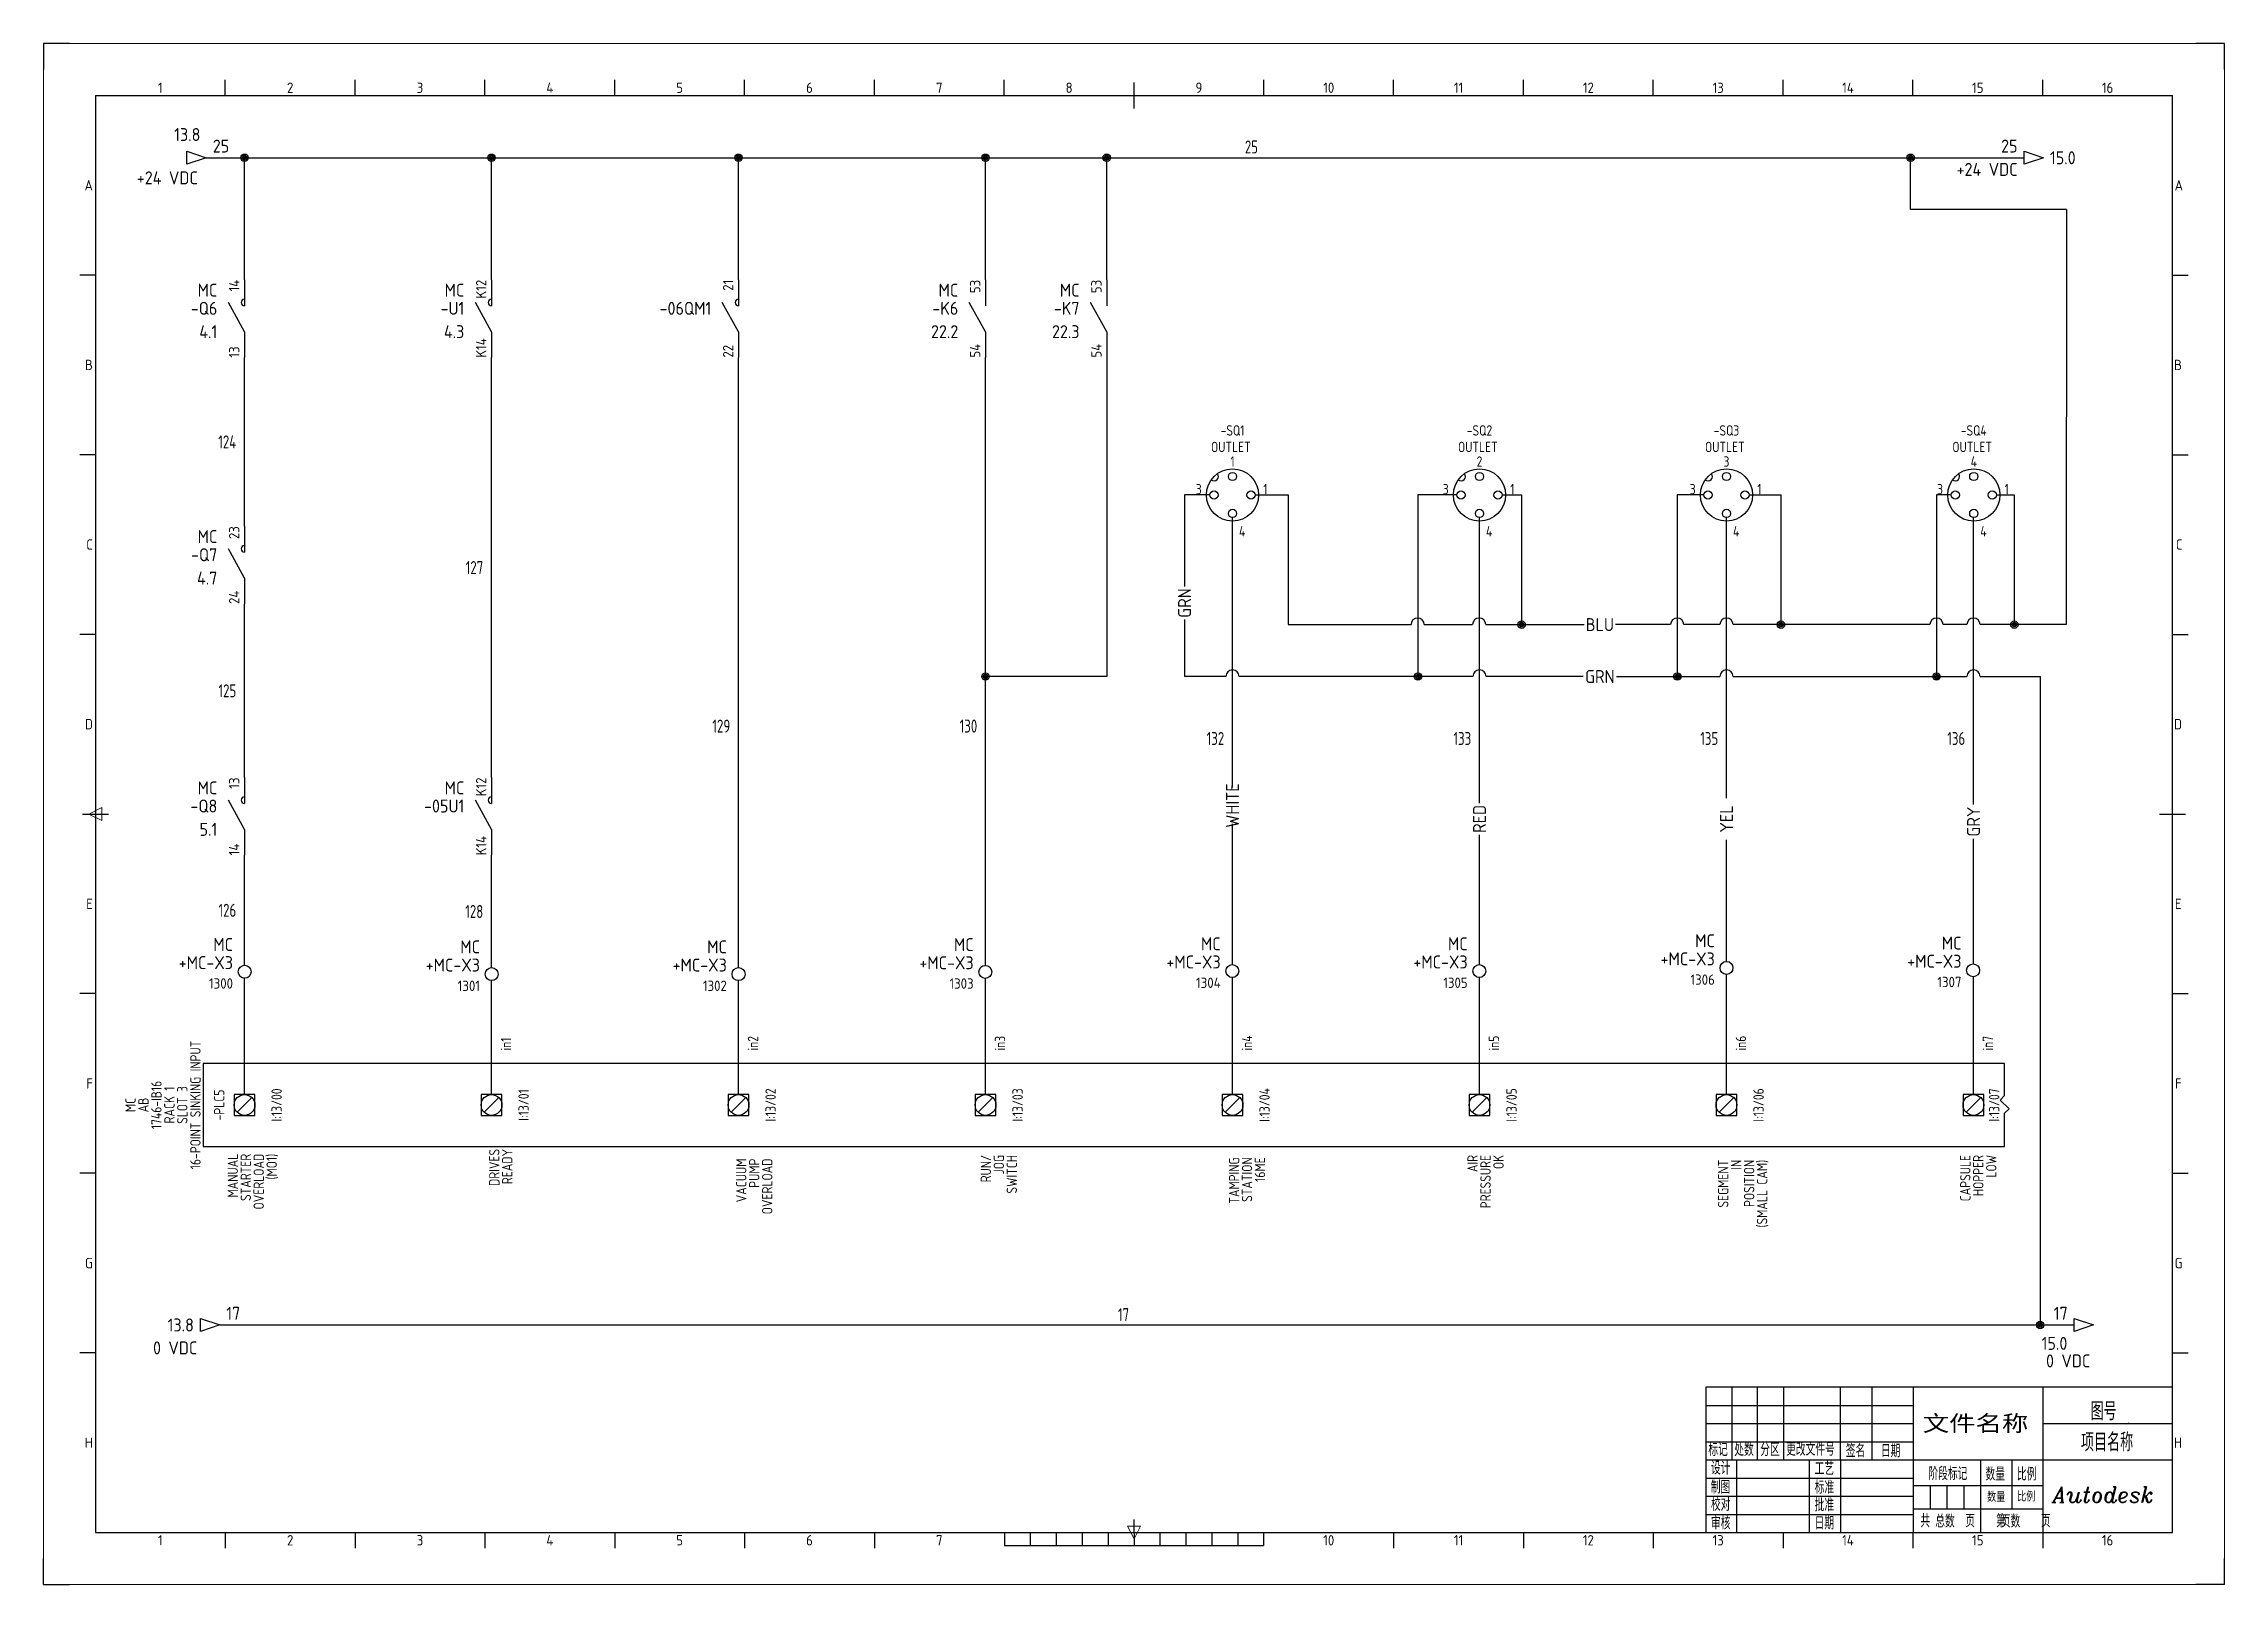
# Model space of a CAD drawing. Header units: millimetres. Extents: x 0 to 841, y 0 to 594.
import ezdxf
from ezdxf.enums import TextEntityAlignment as Align

# ---------------------------------------------------------------- set-up
doc = ezdxf.new("R2010")
doc.units = ezdxf.units.MM
doc.header["$LTSCALE"] = 12
for name, color, linetype in [('AE_BOR', 1, 'Continuous'), ('BLU_1.0mm^2', 5, 'Continuous'), ('BLU_1.5mm^2', 5, 'Continuous'), ('DESC', 150, 'Continuous'), ('GRN_1.0mm^2', 3, 'Continuous'), ('GRN_2.5mm^2', 3, 'Continuous'), ('GRY_0.5mm^2', 9, 'Continuous'), ('LOC', 8, 'Continuous'), ('MISC', 7, 'Continuous'), ('RED_0.5mm^2', 1, 'Continuous'), ('SYMS', 7, 'Continuous'), ('TAGS', 150, 'Continuous'), ('TERMS', 123, 'Continuous'), ('WHT_0.5mm^2', 7, 'Continuous'), ('WIRENO', 72, 'Continuous'), ('WIREREF', 52, 'Continuous'), ('WIREREF_DEST', 52, 'Continuous'), ('XREF', 7, 'Continuous'), ('XREFCHILD', 134, 'Continuous'), ('YEL_0.5mm^2', 2, 'Continuous'), ('图框_外框线', 7, 'Continuous'), ('图框_标题栏属性', 1, 'Continuous'), ('图框_标题栏文字', 6, 'Continuous')]:
    doc.layers.add(name, color=color, linetype=linetype)
doc.styles.get("Standard").update_dxf_attribs({"font": 'txt.shx', "bigfont": 'gbcbig.shx'})
doc.styles.add('WD', font='romans.shx', dxfattribs={"bigfont": 'gbcbig.shx'})
doc.styles.add('WD_IEC', font='isocp2.shx', dxfattribs={"width": 0.9, "height": 4, "bigfont": 'gbcbig.shx'})
doc.styles.add('工程字', font='gbenor.shx', dxfattribs={"bigfont": 'gbcbig.shx'})

# ---------------------------------------------------------------- blocks, each defined once
blk = doc.blocks.new('gb_a1')
for p, q in [((20, 574), (20, 20)), ((20, 574), (821, 574)), ((821, 20), (821, 574)), ((20, 20), (821, 20))]:
    blk.add_line(p, q)
at = {"layer": 'AE_BOR', "lineweight": 30}
for p, q in [((10, 594), (0, 594)), ((0, 594), (0, 584)), ((841, 594), (830, 594)), ((841, 584), (841, 594)), ((0, 0), (0, 10)), ((841, 0), (841, 10)), ((0, 0), (10, 0)), ((841, 0), (830, 0))]:
    blk.add_line(p, q, dxfattribs=at)
at = {"layer": 'AE_BOR', "color": 1, "lineweight": 15}
for p, q in [((0, 594), (841, 594)), ((0, 0), (0, 594)), ((841, 594), (841, 0)), ((17.5, 297), (22.5, 299.5)), ((22.5, 294.5), (17.5, 297)), ((22.5, 299.5), (22.5, 294.5)), ((420.5, 17.5), (418, 22.5)), ((418, 22.5), (423, 22.5)), ((423, 22.5), (420.5, 17.5)), ((841, 0), (0, 0))]:
    blk.add_line(p, q, dxfattribs=at)
at = {"layer": 'AE_BOR'}
for p, q in [((70.0625, 574), (70.0625, 580)), ((120.125, 574), (120.125, 580)), ((170.1875, 574), (170.1875, 580)), ((220.25, 574), (220.25, 580)), ((270.3125, 574), (270.3125, 580)), ((320.375, 574), (320.375, 580)), ((370.4375, 574), (370.4375, 580)), ((470.5625, 574), (470.5625, 580)), ((520.625, 574), (520.625, 580)), ((570.6875, 574), (570.6875, 580)), ((620.75, 574), (620.75, 580)), ((670.8125, 574), (670.8125, 580)), ((720.875, 574), (720.875, 580)), ((770.9375, 574), (770.9375, 580)), ((20, 504.75), (14, 504.75)), ((821, 504.75), (827, 504.75)), ((20, 435.5), (14, 435.5)), ((821, 435.5), (827, 435.5)), ((20, 366.25), (14, 366.25)), ((821, 366.25), (827, 366.25)), ((20, 227.75), (14, 227.75)), ((821, 227.75), (827, 227.75)), ((20, 158.5), (14, 158.5)), ((821, 158.5), (827, 158.5)), ((20, 89.25), (14, 89.25)), ((821, 89.25), (827, 89.25)), ((70.0625, 20), (70.0625, 14)), ((120.125, 20), (120.125, 14)), ((170.1875, 20), (170.1875, 14)), ((220.25, 20), (220.25, 14)), ((270.3125, 20), (270.3125, 14)), ((320.375, 20), (320.375, 14)), ((520.625, 20), (520.625, 14)), ((570.6875, 20), (570.6875, 14)), ((620.75, 20), (620.75, 14)), ((670.8125, 20), (670.8125, 14)), ((720.875, 20), (720.875, 14)), ((770.9375, 20), (770.9375, 14))]:
    blk.add_line(p, q, dxfattribs=at)
at = {"layer": 'AE_BOR', "color": 2, "lineweight": 30}
for p, q in [((420.5, 574), (420.5, 579)), ((420.5, 569), (420.5, 574)), ((15, 297), (25, 297)), ((816, 297), (826, 297)), ((370.5, 20), (370.5, 15)), ((380.5, 20), (380.5, 15)), ((390.5, 20), (390.5, 15)), ((400.5, 20), (400.5, 15)), ((410.5, 20), (410.5, 15)), ((420.5, 20), (420.5, 25)), ((420.5, 20), (420.5, 15)), ((430.5, 20), (430.5, 15)), ((440.5, 20), (440.5, 15)), ((450.5, 20), (450.5, 15)), ((460.5, 20), (460.5, 15)), ((470.5, 20), (470.5, 15)), ((370.5, 15), (470.5, 15))]:
    blk.add_line(p, q, dxfattribs=at)
at = {"layer": 'AE_BOR', "style": 'WD_IEC'}
for s, p in [('1', (45.03125, 575)), ('2', (95.09375, 575)), ('3', (145.15625, 575)), ('4', (195.21875, 575)), ('5', (245.28125, 575)), ('6', (295.34375, 575)), ('7', (345.40625, 575)), ('8', (395.46875, 575)), ('9', (445.53125, 575)), ('10', (495.59375, 575)), ('11', (545.65625, 575)), ('12', (595.71875, 575)), ('13', (645.78125, 575)), ('14', (695.84375, 575)), ('15', (745.90625, 575)), ('16', (795.96875, 575)), ('1', (45.03125, 15)), ('2', (95.09375, 15)), ('3', (145.15625, 15)), ('4', (195.21875, 15)), ('5', (245.28125, 15)), ('6', (295.34375, 15)), ('7', (345.40625, 15)), ('10', (495.59375, 15)), ('11', (545.65625, 15)), ('12', (595.71875, 15)), ('13', (645.78125, 15)), ('14', (695.84375, 15)), ('15', (745.90625, 15)), ('16', (795.96875, 15))]:
    blk.add_text(s, height=4, dxfattribs=at).set_placement(p, align=Align.CENTER)
for s, p in [('A', (19, 539.375)), ('A', (825.04762, 539.375)), ('B', (19, 470.125)), ('B', (824.66667, 470.125)), ('C', (19, 400.875)), ('C', (824.85714, 400.875)), ('D', (19, 331.625)), ('D', (824.66667, 331.625)), ('E', (19, 262.375)), ('E', (824.47619, 262.375)), ('F', (19, 193.125)), ('F', (824.47619, 193.125)), ('G', (19, 123.875)), ('G', (824.85714, 123.875)), ('H', (19, 54.625)), ('H', (824.66667, 54.625))]:
    blk.add_text(s, height=4, dxfattribs=at).set_placement(p, align=Align.MIDDLE_RIGHT)
blk = doc.blocks.new('PLCIO_3881')
at = {"layer": 'SYMS'}
for p, q in [((-16, 16), (-16, -16)), ((678.75, 16), (-16, 16)), ((678.75, 3.59), (678.75, 16)), ((-4, 4), (-4, -4)), ((4, 4), (-4, 4)), ((-4, 4), (-4, -4)), ((4, 4), (-4, 4)), ((-2.83, -2.83), (2.83, 2.83)), ((4, -4), (4, 4)), ((4, -4), (4, 4)), ((91.25, 4), (91.25, -4)), ((99.25, 4), (91.25, 4)), ((91.25, 4), (91.25, -4)), ((99.25, 4), (91.25, 4)), ((92.42, -2.83), (98.08, 2.83)), ((99.25, -4), (99.25, 4)), ((99.25, -4), (99.25, 4)), ((186.5, 4), (186.5, -4)), ((194.5, 4), (186.5, 4)), ((186.5, 4), (186.5, -4)), ((194.5, 4), (186.5, 4)), ((187.67, -2.83), (193.33, 2.83)), ((194.5, -4), (194.5, 4)), ((194.5, -4), (194.5, 4)), ((281.75, 4), (281.75, -4)), ((289.75, 4), (281.75, 4)), ((281.75, 4), (281.75, -4)), ((289.75, 4), (281.75, 4)), ((282.92, -2.83), (288.58, 2.83)), ((289.75, -4), (289.75, 4)), ((289.75, -4), (289.75, 4)), ((377, 4), (377, -4)), ((385, 4), (377, 4)), ((377, 4), (377, -4)), ((385, 4), (377, 4)), ((378.17, -2.83), (383.83, 2.83)), ((385, -4), (385, 4)), ((385, -4), (385, 4)), ((472.25, 4), (472.25, -4)), ((480.25, 4), (472.25, 4)), ((472.25, 4), (472.25, -4)), ((480.25, 4), (472.25, 4)), ((473.42, -2.83), (479.08, 2.83)), ((480.25, -4), (480.25, 4)), ((480.25, -4), (480.25, 4)), ((567.5, 4), (567.5, -4)), ((575.5, 4), (567.5, 4)), ((567.5, 4), (567.5, -4)), ((575.5, 4), (567.5, 4)), ((568.67, -2.83), (574.33, 2.83)), ((575.5, -4), (575.5, 4)), ((575.5, -4), (575.5, 4)), ((662.75, 4), (662.75, -4)), ((670.75, 4), (662.75, 4)), ((662.75, 4), (662.75, -4)), ((670.75, 4), (662.75, 4)), ((663.92, -2.83), (669.58, 2.83)), ((670.75, -4), (670.75, 4)), ((670.75, -4), (670.75, 4)), ((677.05, 1.89), (678.75, 3.59)), ((680.45, -1.5), (677.05, 1.89)), ((-4, -4), (4, -4)), ((-4, -4), (4, -4)), ((91.25, -4), (99.25, -4)), ((91.25, -4), (99.25, -4)), ((186.5, -4), (194.5, -4)), ((186.5, -4), (194.5, -4)), ((281.75, -4), (289.75, -4)), ((281.75, -4), (289.75, -4)), ((377, -4), (385, -4)), ((377, -4), (385, -4)), ((472.25, -4), (480.25, -4)), ((472.25, -4), (480.25, -4)), ((567.5, -4), (575.5, -4)), ((567.5, -4), (575.5, -4)), ((662.75, -4), (670.75, -4)), ((662.75, -4), (670.75, -4)), ((678.75, -3.2), (680.45, -1.5)), ((678.75, -16), (678.75, -3.2)), ((-16, -16), (678.75, -16))]:
    blk.add_line(p, q, dxfattribs=at)
for centre in [(0, 0), (95.25, 0), (190.5, 0), (285.75, 0), (381, 0), (476.25, 0), (571.5, 0), (666.75, 0)]:
    blk.add_circle(centre, 4, dxfattribs=at)
at = {"layer": 'SYMS', "style": 'WD_IEC', "width": 0.9}
for tag, p in [('TERMDESC01', (1.08, 6)), ('TERMDESC02', (96.33, 6)), ('TERMDESC03', (191.58, 6)), ('TERMDESC04', (286.83, 6)), ('TERMDESC05', (382.08, 6)), ('TERMDESC06', (477.33, 6)), ('TERMDESC07', (572.58, 6)), ('TERMDESC08', (667.83, 6))]:
    blk.add_attdef(tag, text='', height=4, rotation=90, dxfattribs=at).set_placement(p, align=Align.TOP_LEFT)
at = {"layer": 'SYMS', "style": 'WD_IEC'}
for tag, width, p in [('INST', 0.8, (-47, 0)), ('LOC', 0.8, (-42, 0)), ('MFG', 0.8, (-37, 0)), ('CAT', 0.8, (-32, 0)), ('LINE1', 0.9, (-27, 0)), ('LINE2', 0.9, (-22, 0)), ('DESC', 0.9, (-16.95, 0)), ('TAG', 0.8, (-10.29, 0)), ('TERM01', 0.9, (-6, 0)), ('TERM01', 0.9, (-5, 0)), ('TERM02', 0.9, (89.25, 0)), ('TERM03', 0.9, (184.5, 0)), ('TERM04', 0.9, (279.75, 0)), ('TERM05', 0.9, (375, 0)), ('TERM06', 0.9, (470.25, 0)), ('TERM07', 0.9, (565.5, 0)), ('TERM08', 0.9, (660.75, 0))]:
    blk.add_attdef(tag, text='', height=4, rotation=90, dxfattribs=dict(at, width=width)).set_placement(p, align=Align.CENTER)
at = {"layer": 'SYMS', "style": 'WD_IEC', "width": 0.9, "flags": 1}
for tag, p in [('X2TERM01', (0, 4)), ('X2TERM02', (95.25, 4)), ('X2TERM03', (190.5, 4)), ('X2TERM04', (285.75, 4)), ('X2TERM05', (381, 4)), ('X2TERM06', (476.25, 4)), ('X2TERM07', (571.5, 4)), ('X2TERM08', (666.75, 4))]:
    blk.add_attdef(tag, text='', height=0.64, rotation=90, dxfattribs=at).set_placement(p, align=Align.RIGHT)
at = {"layer": 'SYMS', "style": 'WD_IEC', "width": 0.8}
for tag, p in [('TAGA01', (6, 0)), ('TAGA02', (101.25, 0)), ('TAGA03', (196.5, 0)), ('TAGA04', (291.75, 0)), ('TAGA05', (387, 0)), ('TAGA06', (482.25, 0)), ('TAGA07', (577.5, 0)), ('TAGA08', (672.75, 0))]:
    blk.add_attdef(tag, text='', height=4, rotation=90, dxfattribs=at).set_placement(p, align=Align.TOP_CENTER)
at = {"layer": 'SYMS', "linetype": 'Continuous', "style": 'WD_IEC', "width": 0.9, "flags": 9}
blk.add_attdef('ASSYCODE', text='', height=0.64, rotation=90, dxfattribs=at).set_placement((-34.28, -7.36), align=Align.CENTER)
at = {"layer": 'SYMS', "style": 'WD_IEC', "width": 0.9}
for tag, p in [('DESCA01', (-3, -37)), ('DESCB01', (2, -37)), ('DESCC01', (7, -37)), ('DESCD01', (12, -37)), ('DESCE01', (17, -37)), ('DESCA02', (92.25, -37)), ('DESCB02', (97.25, -37)), ('DESCC02', (102.25, -37)), ('DESCD02', (107.25, -37)), ('DESCE02', (112.25, -37)), ('DESCA03', (187.5, -37)), ('DESCB03', (192.5, -37)), ('DESCC03', (197.5, -37)), ('DESCD03', (202.5, -37)), ('DESCE03', (207.5, -37)), ('DESCA04', (282.75, -37)), ('DESCB04', (287.75, -37)), ('DESCC04', (292.75, -37)), ('DESCD04', (297.75, -37)), ('DESCE04', (302.75, -37)), ('DESCA05', (378, -37)), ('DESCB05', (383, -37)), ('DESCC05', (388, -37)), ('DESCD05', (393, -37)), ('DESCE05', (398, -37)), ('DESCA06', (473.25, -37)), ('DESCB06', (478.25, -37)), ('DESCC06', (483.25, -37)), ('DESCD06', (488.25, -37)), ('DESCE06', (493.25, -37)), ('DESCA07', (568.5, -37)), ('DESCB07', (573.5, -37)), ('DESCC07', (578.5, -37)), ('DESCD07', (583.5, -37)), ('DESCE07', (588.5, -37)), ('DESCA08', (663.75, -37)), ('DESCB08', (668.75, -37)), ('DESCC08', (673.75, -37)), ('DESCD08', (678.75, -37)), ('DESCE08', (683.75, -37))]:
    blk.add_attdef(tag, text='', height=4, rotation=90, dxfattribs=at).set_placement(p, align=Align.RIGHT)
blk = doc.blocks.new('HSQ1_PROXPLUG')
at = {"ltscale": 4}
for centre, radius in [((0, -0.19), 5.03), ((-3.56, -0.19), 0.795), ((0, 3.37), 0.795), ((3.56, -0.19), 0.795), ((0, -3.75), 0.795)]:
    blk.add_circle(centre, radius, dxfattribs=at)
blk.add_arc((-3.56, 3.37), 0.836, 229.7677, 40.2323, dxfattribs=at)
at = {"ltscale": 4, "style": 'WD_IEC'}
blk.add_attdef('TAG1', text='', height=2, dxfattribs=at).set_placement((0, 11.25), align=Align.CENTER)
for tag, p in [('DESC1', (-0.31, 9.06)), ('DESC2', (0, 6.25))]:
    blk.add_attdef(tag, text='', height=2, dxfattribs=at).set_placement(p, align=Align.MIDDLE_CENTER)
blk.add_attdef('TERM02', text='', height=1.5, dxfattribs=at).set_placement((-5.94, 0.94), align=Align.MIDDLE_RIGHT)
at = {"ltscale": 4, "style": 'WD_IEC', "flags": 1}
for tag in ['FAMILY', 'CAT', 'ASSYCODE', 'MFG']:
    blk.add_attdef(tag, (0, 0), '', height=0.01, dxfattribs=at)
at = {"ltscale": 4, "style": 'WD_IEC'}
for tag, p in [('TERM01', (5.94, 0.94)), ('TERM03', (1.25, -7.19))]:
    blk.add_attdef(tag, text='', height=1.5, dxfattribs=at).set_placement(p, align=Align.MIDDLE_LEFT)
at = {"style": 'WD_IEC', "flags": 1}
for tag, p in [('X4TERM02', (-4.35, -0.19)), ('X1TERM01', (4.35, -0.19)), ('X8TERM03', (0, -4.54))]:
    blk.add_attdef(tag, p, '', height=0.0025, dxfattribs=at)
blk = doc.blocks.new('VMS21P')
for p, q in [((0, 7.5), (0, 2.5)), ((0, -2.5), (-3.125, 3.125)), ((0, -2.5), (0, -7.5))]:
    blk.add_line(p, q)
blk.add_arc((0, 3.125), 0.625, 90, 270)
at = {"style": 'WD_IEC'}
for tag, p in [('INST', (-5.25, 7.75)), ('LOC', (-5.25, 4.25)), ('TAG2', (-5.25, 0.75)), ('XREF', (-5.25, -3.75)), ('DESC1', (-5.25, -7.6)), ('DESC3', (-5.25, -14.6)), ('DESC2', (-5.25, -11.1))]:
    blk.add_attdef(tag, text='', height=2.5, dxfattribs=at).set_placement(p, align=Align.RIGHT)
blk.add_attdef('TERM01', text='', height=2, rotation=90, dxfattribs=at).set_placement((-1, 7.5), align=Align.RIGHT)
at = {"style": 'WD_IEC', "flags": 1}
for tag, p, height in [('X2TERM01', (0, 7.5), 0.32), ('X4LINK', (-2, 0), 0.32), ('X1LINK', (-0.5, 0), 0.32), ('CONTACT', (4, -3.5), 1), ('FAMILY', (4, -5), 1), ('X8TERM02', (0, -7.5), 0.32)]:
    blk.add_attdef(tag, p, '', height=height, dxfattribs=at)
at = {"style": 'WD_IEC'}
blk.add_attdef('TERM02', (-1, -7.5), '', height=2, rotation=90, dxfattribs=at)
blk = doc.blocks.new('VCR21')
for p, q in [((0, 7.5), (0, 2.5)), ((0, -2.5), (-3.125, 3.125)), ((0, -2.5), (0, -7.5))]:
    blk.add_line(p, q)
at = {"style": 'WD_IEC'}
for tag, p in [('INST', (-5.25, 7.75)), ('LOC', (-5.25, 4.25)), ('TAG2', (-5.25, 0.75)), ('XREF', (-5.25, -3.75)), ('DESC1', (-5.25, -7.6)), ('DESC3', (-5.25, -14.6)), ('DESC2', (-5.25, -11.1))]:
    blk.add_attdef(tag, text='', height=2.5, dxfattribs=at).set_placement(p, align=Align.RIGHT)
blk.add_attdef('TERM01', text='', height=2, rotation=90, dxfattribs=at).set_placement((-1, 7.5), align=Align.RIGHT)
at = {"style": 'WD_IEC', "flags": 1}
for tag, p, height in [('X2TERM01', (0, 7.5), 0.32), ('X4LINK', (-2, 0), 0.32), ('X1LINK', (-0.5, 0), 0.32), ('CONTACT', (4, -3.5), 1), ('FAMILY', (4, -5), 1), ('X8TERM02', (0, -7.5), 0.32)]:
    blk.add_attdef(tag, p, '', height=height, dxfattribs=at)
at = {"style": 'WD_IEC'}
blk.add_attdef('TERM02', (-1, -7.5), '', height=2, rotation=90, dxfattribs=at)
blk = doc.blocks.new('VT0_LGENERIC')
at = {"style": 'WD_IEC'}
blk.add_attdef('COLOR', text='', height=2.5, rotation=90, dxfattribs=at).set_placement((0, 0), align=Align.MIDDLE_CENTER)
at = {"style": 'WD_IEC', "flags": 1}
for tag, p, height in [('X2TERM01', (0, 4), 0.16), ('X2_TINY_DOT_DONT_REMOVE', (0, 4), 0.0001), ('X8TERM01', (0, -4), 0.16), ('X8_TINY_DOT_DONT_REMOVE', (0, -4), 0.0001)]:
    blk.add_attdef(tag, p, '', height=height, rotation=90, dxfattribs=at)
blk = doc.blocks.new('HT0_LGENERIC')
at = {"style": 'WD_IEC'}
blk.add_attdef('COLOR', text='', height=2.5, dxfattribs=at).set_placement((0, 0), align=Align.MIDDLE_CENTER)
at = {"style": 'WD_IEC', "flags": 1}
for tag, p, height in [('X4_TINY_DOT_DONT_REMOVE', (-2.5, 0), 0.002), ('X4TERM01', (-2.5, 0), 0.2), ('X1_TINY_DOT_DONT_REMOVE', (2.5, 0), 0.002), ('X1TERM01', (2.5, 0), 0.2)]:
    blk.add_attdef(tag, p, '', height=height, dxfattribs=at)
blk = doc.blocks.new('HA1S1')
blk.add_lwpolyline([(0, 1.25), (3.75, 0), (0, -1.25)], close=True)
at = {"style": 'WD_IEC'}
for tag, height, flags, p in [('WIRENO', 2.5, 8, (-1.25, 1)), ('SIGCODE', 1, 1, (5, 1.8))]:
    blk.add_attdef(tag, text='', height=height, dxfattribs=dict(at, flags=flags)).set_placement(p, align=Align.RIGHT)
at = {"style": 'WD_IEC', "flags": 1}
blk.add_attdef('X4TERM01', (0, 0), '', height=0.32, dxfattribs=at)
at = {"style": 'WD_IEC'}
blk.add_attdef('XREF', text='', height=2.5, dxfattribs=at).set_placement((5, 0), align=Align.MIDDLE_LEFT)
blk.add_attdef('DESC1', text='', height=2.5, dxfattribs=at).set_placement((-1.25, -1), align=Align.TOP_RIGHT)
blk = doc.blocks.new('HA1D3')
blk.add_lwpolyline([(0, 0), (-3.75, -1.25), (-3.75, 1.25)], close=True)
at = {"style": 'WD_IEC'}
blk.add_attdef('XREF', text='', height=2.5, dxfattribs=at).set_placement((-5, 0), align=Align.MIDDLE_RIGHT)
at = {"style": 'WD_IEC', "flags": 1}
blk.add_attdef('SIGCODE', text='', height=1, dxfattribs=at).set_placement((-2.5, 1.8), align=Align.RIGHT)
at = {"style": 'WD_IEC'}
for tag, p, height, flags in [('X1TERM01', (0, 0), 0.32, 1), ('WIRENO', (1.25, 1), 2.5, 8)]:
    blk.add_attdef(tag, p, '', height=height, dxfattribs=dict(at, flags=flags))
blk.add_attdef('DESC1', text='', height=2.5, dxfattribs=at).set_placement((1.25, -1), align=Align.TOP_LEFT)
blk = doc.blocks.new('WD_WNH')
at = {"linetype": 'Continuous', "style": 'WD_IEC', "width": 0.8}
blk.add_attdef('WIRENO', text='', height=2.5, dxfattribs=at).set_placement((0, 0.75), align=Align.CENTER)
at = {"style": 'WD_IEC', "flags": 1}
for tag, p in [('W08USER', (0, 0.375)), ('W04USER', (0, 0.875)), ('W05USER', (0, 0.75)), ('W09USER', (0, 0.25)), ('W03USER', (0, 1)), ('W06USER', (0, 0.625)), ('W07USER', (0, 0.5)), ('W02USER', (0, 1.125)), ('W01USER', (0, 1.25)), ('W10USER', (0, 0.125))]:
    blk.add_attdef(tag, text='', height=0.08, dxfattribs=at).set_placement(p, align=Align.CENTER)
blk = doc.blocks.new('WD_WNV')
at = {"linetype": 'Continuous', "style": 'WD_IEC', "width": 0.8}
blk.add_attdef('WIRENO', text='', height=2.5, dxfattribs=at).set_placement((-1.6, 0), align=Align.MIDDLE_RIGHT)
at = {"style": 'WD_IEC', "flags": 1}
for tag, p in [('W08USER', (-1, 0.375)), ('W04USER', (-1, 0.875)), ('W05USER', (-1, 0.75)), ('W09USER', (-1, 0.25)), ('W03USER', (-1, 1)), ('W06USER', (-1, 0.625)), ('W07USER', (-1, 0.5)), ('W02USER', (-1, 1.125)), ('W01USER', (-1, 1.25)), ('W10USER', (-1, 0.125))]:
    blk.add_attdef(tag, text='', height=0.08, dxfattribs=at).set_placement(p, align=Align.CENTER)
blk = doc.blocks.new('CorpLogoBlock')
at = {"insert": (-46.09, 17.54), "char_height": 6, "width": 37.2055, "attachment_point": 1, "style": '工程字'}
blk.add_mtext('{\\Fitalic|c0;Autodesk}', dxfattribs=at)
blk = doc.blocks.new('GB_TitleBlock')
at = {"lineweight": -3}
for p, q in [((-50, 42), (0, 42)), ((-50, 28), (0, 28))]:
    blk.add_line(p, q, dxfattribs=at)
blk.add_point((-16.99, 42), dxfattribs=at)
at = {"layer": '图框_外框线'}
for p, q in [((-170, 56), (-170, 28)), ((-160, 28), (-160, 56)), ((-150, 56), (-150, 28)), ((-128, 28), (-128, 56)), ((-116, 56), (-116, 28)), ((-100, 56), (-100, 0)), ((-50, 56), (-50, 0)), ((-180, 49), (-100, 49)), ((-180, 42), (-100, 42)), ((-180, 35), (-100, 35)), ((-180, 28), (-50, 28)), ((-168, 0), (-168, 28)), ((-140, 0), (-140, 28)), ((-128, 28), (-128, 0)), ((-74, 28), (-74, 0)), ((-62, 28), (-62, 9)), ((-180, 21), (-100, 21)), ((-50, 18), (-100, 18)), ((-93.5, 18), (-93.5, 9)), ((-87, 18), (-87, 9)), ((-80.5, 18), (-80.5, 9)), ((-180, 14), (-100, 14)), ((-50, 9), (-100, 9)), ((-180, 7), (-100, 7))]:
    blk.add_line(p, q, dxfattribs=at)
blk.add_lwpolyline([(0, 56), (-180, 56), (-180, 0), (0, 0), (0, 56)], dxfattribs=at)
at = {"style": 'WD', "flags": 1}
blk.add_attdef('WD_TB', (-168.38, 50.46), '', height=2, dxfattribs=at)
at = {"layer": '图框_标题栏属性', "style": '工程字'}
for tag, p in [('REV3', (-179.58, 50.91)), ('REV2', (-179.43, 43.49)), ('REV1', (-179.43, 36.77))]:
    blk.add_attdef(tag, p, '', height=3, dxfattribs=at)
for tag, height, width, p, p2 in [('REV3DET', 3, 13.288798, (-148.76, 50.77), (-130.49, 50.77)), ('BY3', 3, 6.930672, (-126.95, 50.77), (-117.42, 50.77)), ('RD3', 3, 9.096075, (-114.66, 50.77), (-102.16, 50.77)), ('REV2DET', 3, 1.39216, (-148.76, 43.77), (-130.49, 43.77)), ('BY2', 3, 6.930672, (-126.95, 43.77), (-117.42, 43.77)), ('RD2', 3, 9.096075, (-114.66, 43.77), (-102.16, 43.77)), ('文件名称', 7, 2.04191, (-96.3, 38.33), (-55.63, 38.33)), ('REV1DET', 3, 13.288798, (-148.76, 36.77), (-130.49, 36.77)), ('BY1', 3, 6.930672, (-126.95, 36.77), (-117.42, 36.77)), ('RD1', 3, 9.096075, (-114.66, 36.77), (-102.16, 36.77))]:
    blk.add_attdef(tag, text='', height=height, dxfattribs=dict(at, width=width)).set_placement(p, p2, align=Align.FIT)
for tag, p in [('图号', (-26.57, 46.93)), ('项目名称', (-25.25, 35.16))]:
    blk.add_attdef(tag, text='', height=7, dxfattribs=at).set_placement(p, align=Align.MIDDLE)
at = {"layer": '图框_标题栏属性', "lineweight": -3}
for tag, p in [('设计', (-163.59, 22.3)), ('工艺', (-123.59, 22.3)), ('制图', (-163.59, 15.3)), ('标准', (-123.59, 15.3)), ('校对', (-163.59, 8.3)), ('批准', (-123.59, 8.3)), ('审核', (-163.59, 1.3)), ('日期', (-123.59, 1.3))]:
    blk.add_attdef(tag, p, '', height=5, dxfattribs=at)
at = {"layer": '图框_标题栏属性', "style": '工程字'}
for tag, height, p in [('数量', 3.5, (-68.02, 13.58)), ('比例', 3.5, (-56.4, 13.74)), ('总数', 5, (-87.74, 4.36)), ('页数', 5, (-62.45, 4.36))]:
    blk.add_attdef(tag, text='', height=height, dxfattribs=at).set_placement(p, align=Align.MIDDLE_CENTER)
at = {"layer": '图框_标题栏文字', "style": '工程字'}
for s, p in [('标记', (-179, 29.44)), ('处数', (-169, 29.44)), ('分区', (-159, 29.44)), ('更改文件号', (-149, 29.59)), ('签名', (-126, 29)), ('日期', (-112.47, 28.98)), ('设计', (-177.99, 22.35)), ('工艺', (-138.02, 22.15)), ('阶段标记', (-94.11, 20.2)), ('数量', (-72.11, 20)), ('比例', (-60, 20)), ('制图', (-178.04, 15.02)), ('标准', (-137.99, 14.92)), ('校对', (-177.99, 8.33)), ('批准', (-138.02, 8.15)), ('审核', (-177.99, 1.15)), ('日期', (-138.02, 1.15)), ('共     页   第     页', (-97.24, 2))]:
    blk.add_text(s, height=5, dxfattribs=at).set_placement(p)
blk = doc.blocks.new('wddot')
for radius in [0.72, 0.449, 0.223]:
    blk.add_circle((0, 0), radius)
blk = doc.blocks.new('VT0002')
blk.add_circle((0, 0), 1.25)
at = {"style": 'WD_IEC'}
for tag, p in [('INST', (-2.25, 7.5)), ('LOC', (-2.25, 4))]:
    blk.add_attdef(tag, text='', height=2.5, dxfattribs=at).set_placement(p, align=Align.RIGHT)
at = {"style": 'WD_IEC', "flags": 1}
for tag, p, height in [('ASSYCODE', (2.75, 10.75), 1), ('CATDESC', (2.75, 9.25), 1), ('MFG', (2.75, 7.25), 1.5), ('CAT', (2.75, 4.75), 1.5), ('X4TERM01', (-1.25, 0), 0.32), ('X4PIN01', (-1.25, 1), 0.4), ('X4TERMDESC01', (-1.25, 0.5), 0.4), ('X2TERM01', (0, 1.25), 0.32), ('X2PIN01', (0, 2.25), 0.4), ('X2TERMDESC01', (0, 1.75), 0.4), ('X8PIN01', (0, -0.25), 0.4), ('X1TERM01', (1.25, 0), 0.32), ('X1PIN01', (1.25, 1), 0.4), ('X1TERMDESC01', (1.25, 0.5), 0.4), ('X8TERM01', (0, -1.25), 0.32), ('X8TERMDESC01', (0, -0.75), 0.4), ('STRIPSEQ', (0, -3), 0.4), ('LINKTERM', (0, -2), 0.4)]:
    blk.add_attdef(tag, p, '', height=height, dxfattribs=at)
at = {"style": 'WD_IEC', "flags": 8}
for tag, height, p in [('TAGSTRIP', 2.5, (-2.25, 0.5)), ('TERM01', 2, (-2.25, -3.25))]:
    blk.add_attdef(tag, text='', height=height, dxfattribs=at).set_placement(p, align=Align.RIGHT)

msp = doc.modelspace()

# ---------------------------------------------------------------- linework, layer by layer
at = {"layer": 'BLU_1.0mm^2', "ltscale": 4}
for p, q in [((62.74, 550), (763.73, 550)), ((720, 530), (720, 550)), ((780.12, 530), (720, 530)), ((780.12, 530), (780, 370)), ((467.19, 420), (480, 420)), ((480, 420), (480, 370)), ((562.44, 420), (569.99, 420)), ((569.99, 420), (569.99, 370)), ((657.69, 420), (670.07, 420)), ((670, 420), (670, 370)), ((753.07, 420), (759.99, 420)), ((759.99, 420), (759.99, 370)), ((480, 370), (527.34, 370)), ((532.42, 370), (551.08, 370)), ((556.16, 370), (594.14, 370)), ((627.46, 370), (606.14, 370)), ((646.43, 370), (632.54, 370)), ((727.46, 370), (651.51, 370)), ((741.7, 370), (732.54, 370)), ((780, 370), (746.78, 370))]:
    msp.add_line(p, q, dxfattribs=at)
at = {"layer": 'BLU_1.0mm^2'}
for p, q in [((77.49, 502.95), (77.49, 550)), ((172.74, 502.95), (172.74, 550)), ((267.99, 502.95), (267.99, 550)), ((363.24, 502.95), (363.24, 550)), ((409.99, 502.95), (409.99, 550))]:
    msp.add_line(p, q, dxfattribs=at)
at = {"layer": 'BLU_1.0mm^2', "ltscale": 4}
for centre in [(529.88, 370), (553.62, 370), (630, 370), (648.97, 370), (730, 370), (744.24, 370)]:
    msp.add_arc(centre, 2.54, 0, 180, dxfattribs=at)
at = {"layer": 'BLU_1.5mm^2'}
for p, q in [((77.49, 407.95), (77.49, 472.95)), ((172.74, 311.07), (172.74, 472.95)), ((267.99, 237.76), (267.99, 472.95)), ((363.24, 238.64), (363.24, 472.95)), ((77.49, 311.07), (77.49, 377.95)), ((77.49, 238.68), (77.49, 281.07)), ((172.74, 237.76), (172.74, 281.07))]:
    msp.add_line(p, q, dxfattribs=at)
at = {"layer": 'BLU_1.5mm^2', "ltscale": 4}
for p, q in [((409.99, 472.95), (409.99, 350)), ((409.99, 350), (363.24, 350))]:
    msp.add_line(p, q, dxfattribs=at)
at = {"layer": 'GRN_1.0mm^2', "ltscale": 4}
msp.add_line((67.94, 100), (783.08, 100), dxfattribs=at)
at = {"layer": 'GRN_2.5mm^2', "ltscale": 4}
for p, q in [((440, 420), (440, 384.72)), ((449.78, 420), (440, 420)), ((530, 420), (530, 350)), ((545.03, 420), (530, 420)), ((630, 420), (630, 350)), ((640.28, 420), (630, 420)), ((730, 420), (730, 350)), ((735.66, 420), (730, 420)), ((440, 371.96), (440, 350)), ((455.95, 350), (440, 350)), ((551.2, 350), (461.03, 350)), ((593.76, 350), (556.28, 350)), ((606.52, 350), (646.45, 350)), ((651.53, 350), (741.7, 350)), ((746.78, 350), (770.01, 350)), ((770.01, 350), (769.96, 100))]:
    msp.add_line(p, q, dxfattribs=at)
for centre in [(458.49, 350), (553.74, 350), (648.99, 350), (744.24, 350)]:
    msp.add_arc(centre, 2.54, 0, 180, dxfattribs=at)
at = {"layer": 'GRY_0.5mm^2', "ltscale": 4}
msp.add_line((744.24, 300.68), (744.24, 411.29), dxfattribs=at)
at = {"layer": 'GRY_0.5mm^2'}
for p, q in [((744.24, 239.23), (744.24, 287.43)), ((77.49, 188.82), (77.49, 233.68)), ((172.74, 188.82), (172.74, 232.76)), ((267.99, 188.82), (267.99, 232.76)), ((363.24, 188.82), (363.24, 233.64)), ((458.49, 188.82), (458.49, 233.95)), ((553.74, 188.82), (553.74, 233.95)), ((648.99, 188.82), (648.99, 235.14)), ((744.24, 188.82), (744.24, 234.23))]:
    msp.add_line(p, q, dxfattribs=at)
at = {"layer": 'RED_0.5mm^2', "ltscale": 4}
msp.add_line((553.74, 301.23), (553.74, 411.29), dxfattribs=at)
at = {"layer": 'RED_0.5mm^2'}
msp.add_line((553.74, 238.95), (553.74, 288.95), dxfattribs=at)
at = {"layer": 'WHT_0.5mm^2', "ltscale": 4}
msp.add_line((458.49, 307.27), (458.49, 411.29), dxfattribs=at)
at = {"layer": 'WHT_0.5mm^2'}
msp.add_line((458.49, 238.95), (458.49, 293.27), dxfattribs=at)
at = {"layer": 'YEL_0.5mm^2', "ltscale": 4}
msp.add_line((648.99, 303.09), (648.99, 411.29), dxfattribs=at)
at = {"layer": 'YEL_0.5mm^2'}
msp.add_line((648.99, 240.14), (648.99, 287.09), dxfattribs=at)

# ---------------------------------------------------------------- block references
for name, p in [('gb_a1', (0, 0)), ('CorpLogoBlock', (821, 20))]:
    msp.add_blockref(name, p)
ref = msp.add_blockref('GB_TitleBlock', (821, 20))
ref.add_attrib('页数', '页数', dxfattribs={"layer": '图框_标题栏属性', "height": 5, "style": '工程字'}).set_placement((758.55, 24.36), align=Align.MIDDLE_CENTER)
ref.add_attrib('总数', '总数', dxfattribs={"layer": '图框_标题栏属性', "height": 5, "style": '工程字'}).set_placement((733.26, 24.36), align=Align.MIDDLE_CENTER)
ref.add_attrib('比例', '比例', dxfattribs={"layer": '图框_标题栏属性', "height": 3.5, "style": '工程字'}).set_placement((764.6, 33.74), align=Align.MIDDLE_CENTER)
ref.add_attrib('数量', '数量', dxfattribs={"layer": '图框_标题栏属性', "height": 3.5, "style": '工程字'}).set_placement((752.98, 33.58), align=Align.MIDDLE_CENTER)
ref.add_attrib('项目名称', '项目名称', dxfattribs={"layer": '图框_标题栏属性', "height": 7, "style": '工程字'}).set_placement((795.75, 55.16), align=Align.MIDDLE)
ref.add_attrib('图号', '图号', dxfattribs={"layer": '图框_标题栏属性', "height": 7, "style": '工程字'}).set_placement((794.43, 66.93), align=Align.MIDDLE)
ref.add_attrib('文件名称', '文件名称', dxfattribs={"layer": '图框_标题栏属性', "height": 7, "style": '工程字', "width": 2.04191}).set_placement((724.7, 58.33), (765.37, 58.33), align=Align.FIT)
at = {"layer": 'SYMS', "ltscale": 4}
ref = msp.add_blockref('HA1D3', (62.74, 550), dxfattribs=dict(at, xscale=2, yscale=2, zscale=2))
ref.add_attrib('WIRENO', '25', (65.24, 552), dxfattribs={"layer": 'WIREREF_DEST', "height": 5, "style": 'WD_IEC', "flags": 8})
ref.add_attrib('DESC1', '+24 VDC', dxfattribs={"layer": 'DESC', "height": 5, "style": 'WD_IEC'}).set_placement((35.95, 544.75), align=Align.TOP_LEFT)
ref.add_attrib('XREF', '13.8', dxfattribs={"layer": 'XREF', "height": 5, "style": 'WD_IEC'}).set_placement((60.47, 558.94), align=Align.MIDDLE_RIGHT)
ref = msp.add_blockref('HA1S1', (763.73, 550), dxfattribs=dict(at, xscale=2, yscale=2, zscale=2))
ref.add_attrib('WIRENO', '25', dxfattribs={"layer": 'WIREREF', "height": 5, "style": 'WD_IEC', "flags": 8}).set_placement((761.23, 552), align=Align.RIGHT)
ref.add_attrib('DESC1', '+24 VDC', dxfattribs={"layer": 'DESC', "height": 5, "style": 'WD_IEC'}).set_placement((761.23, 548), align=Align.TOP_RIGHT)
ref.add_attrib('XREF', '15.0', dxfattribs={"layer": 'XREF', "height": 5, "style": 'WD_IEC'}).set_placement((773.73, 550), align=Align.MIDDLE_LEFT)
at = {"layer": 'SYMS', "xscale": 2, "yscale": 2, "zscale": 2}
for p in [(77.49, 550), (172.74, 550), (267.99, 550), (363.24, 550), (409.99, 550), (720, 550), (569.99, 370), (670, 370), (759.99, 370), (363.24, 350), (530, 350), (630, 350), (730, 350), (769.96, 100)]:
    msp.add_blockref('wddot', p, dxfattribs=at)
at = {"layer": 'SYMS', "ltscale": 4}
ref = msp.add_blockref('VMS21P', (77.49, 487.95), dxfattribs=dict(at, xscale=2, yscale=2, zscale=2))
ref.add_attrib('TAG2', '-Q6', dxfattribs={"layer": 'TAGS', "height": 5, "style": 'WD_IEC'}).set_placement((66.99, 489.45), align=Align.RIGHT)
ref.add_attrib('LOC', 'MC', dxfattribs={"layer": 'LOC', "height": 5, "style": 'WD_IEC'}).set_placement((66.99, 496.45), align=Align.RIGHT)
ref.add_attrib('XREF', '4.1', dxfattribs={"layer": 'XREFCHILD', "height": 5, "style": 'WD_IEC'}).set_placement((66.99, 480.45), align=Align.RIGHT)
ref.add_attrib('TERM01', '14', dxfattribs={"layer": 'TERMS', "height": 4, "rotation": 90, "style": 'WD_IEC'}).set_placement((75.49, 502.95), align=Align.RIGHT)
ref.add_attrib('TERM02', '13', (75.49, 472.95), dxfattribs={"layer": 'TERMS', "height": 4, "rotation": 90, "style": 'WD_IEC'})
ref = msp.add_blockref('VMS21P', (172.74, 487.95), dxfattribs=dict(at, xscale=2, yscale=2, zscale=2))
ref.add_attrib('TAG2', '-U1', dxfattribs={"layer": 'TAGS', "height": 5, "style": 'WD_IEC'}).set_placement((162.24, 489.45), align=Align.RIGHT)
ref.add_attrib('LOC', 'MC', dxfattribs={"layer": 'LOC', "height": 5, "style": 'WD_IEC'}).set_placement((162.24, 496.45), align=Align.RIGHT)
ref.add_attrib('XREF', '4.3', dxfattribs={"layer": 'XREFCHILD', "height": 5, "style": 'WD_IEC'}).set_placement((162.24, 480.45), align=Align.RIGHT)
ref.add_attrib('TERM01', 'K12', dxfattribs={"layer": 'TERMS', "height": 4, "rotation": 90, "style": 'WD_IEC'}).set_placement((170.74, 502.95), align=Align.RIGHT)
ref.add_attrib('TERM02', 'K14', (170.74, 472.95), dxfattribs={"layer": 'TERMS', "height": 4, "rotation": 90, "style": 'WD_IEC'})
ref = msp.add_blockref('VMS21P', (267.99, 487.95), dxfattribs=dict(at, xscale=2, yscale=2, zscale=2))
ref.add_attrib('TAG2', '-06QM1', dxfattribs={"layer": 'TAGS', "height": 5, "style": 'WD_IEC'}).set_placement((257.49, 489.45), align=Align.RIGHT)
ref.add_attrib('TERM01', '21', dxfattribs={"layer": 'TERMS', "height": 4, "rotation": 90, "style": 'WD_IEC'}).set_placement((265.99, 502.95), align=Align.RIGHT)
ref.add_attrib('TERM02', '22', (265.99, 472.95), dxfattribs={"layer": 'TERMS', "height": 4, "rotation": 90, "style": 'WD_IEC'})
ref = msp.add_blockref('VCR21', (363.24, 487.95), dxfattribs=dict(at, xscale=2, yscale=2, zscale=2))
ref.add_attrib('TAG2', '-K6', dxfattribs={"layer": 'TAGS', "height": 5, "style": 'WD_IEC'}).set_placement((352.74, 489.45), align=Align.RIGHT)
ref.add_attrib('LOC', 'MC', dxfattribs={"layer": 'LOC', "height": 5, "style": 'WD_IEC'}).set_placement((352.74, 496.45), align=Align.RIGHT)
ref.add_attrib('XREF', '22.2', dxfattribs={"layer": 'XREFCHILD', "height": 5, "style": 'WD_IEC'}).set_placement((352.74, 480.45), align=Align.RIGHT)
ref.add_attrib('TERM01', '53', dxfattribs={"layer": 'TERMS', "height": 4, "rotation": 90, "style": 'WD_IEC'}).set_placement((361.24, 502.95), align=Align.RIGHT)
ref.add_attrib('TERM02', '54', (361.24, 472.95), dxfattribs={"layer": 'TERMS', "height": 4, "rotation": 90, "style": 'WD_IEC'})
ref = msp.add_blockref('VCR21', (409.99, 487.95), dxfattribs=dict(at, xscale=2, yscale=2, zscale=2))
ref.add_attrib('TAG2', '-K7', dxfattribs={"layer": 'TAGS', "height": 5, "style": 'WD_IEC'}).set_placement((399.49, 489.45), align=Align.RIGHT)
ref.add_attrib('LOC', 'MC', dxfattribs={"layer": 'LOC', "height": 5, "style": 'WD_IEC'}).set_placement((399.49, 496.45), align=Align.RIGHT)
ref.add_attrib('XREF', '22.3', dxfattribs={"layer": 'XREFCHILD', "height": 5, "style": 'WD_IEC'}).set_placement((399.49, 480.45), align=Align.RIGHT)
ref.add_attrib('TERM01', '53', dxfattribs={"layer": 'TERMS', "height": 4, "rotation": 90, "style": 'WD_IEC'}).set_placement((407.99, 502.95), align=Align.RIGHT)
ref.add_attrib('TERM02', '54', (407.99, 472.95), dxfattribs={"layer": 'TERMS', "height": 4, "rotation": 90, "style": 'WD_IEC'})
ref = msp.add_blockref('HSQ1_PROXPLUG', (458.49, 420.38), dxfattribs=dict(at, xscale=2, yscale=2, zscale=2))
ref.add_attrib('TAG1', '-SQ1', dxfattribs={"layer": 'TAGS', "ltscale": 4, "height": 4, "style": 'WD_IEC', "width": 0.9}).set_placement((458.49, 442.88), align=Align.CENTER)
ref.add_attrib('TERM03', '4', dxfattribs={"layer": 'TERMS', "ltscale": 4, "height": 4, "style": 'WD_IEC', "width": 0.9}).set_placement((460.99, 406), align=Align.MIDDLE_LEFT)
ref.add_attrib('DESC2', '1', dxfattribs={"layer": 'DESC', "ltscale": 4, "height": 4, "style": 'WD_IEC', "width": 0.9}).set_placement((458.49, 432.88), align=Align.MIDDLE_CENTER)
ref.add_attrib('TERM02', '3', dxfattribs={"layer": 'TERMS', "ltscale": 4, "height": 4, "style": 'WD_IEC', "width": 0.9}).set_placement((446.61, 422.25), align=Align.MIDDLE_RIGHT)
ref.add_attrib('DESC1', 'OUTLET', dxfattribs={"layer": 'DESC', "ltscale": 4, "height": 4, "style": 'WD_IEC', "width": 0.9}).set_placement((457.86, 438.5), align=Align.MIDDLE_CENTER)
ref.add_attrib('TERM01', '1', dxfattribs={"layer": 'TERMS', "ltscale": 4, "height": 4, "style": 'WD_IEC', "width": 0.9}).set_placement((470.36, 422.25), align=Align.MIDDLE_LEFT)
ref = msp.add_blockref('HSQ1_PROXPLUG', (553.74, 420.38), dxfattribs=dict(at, xscale=2, yscale=2, zscale=2))
ref.add_attrib('TAG1', '-SQ2', dxfattribs={"layer": 'TAGS', "ltscale": 4, "height": 4, "style": 'WD_IEC', "width": 0.9}).set_placement((553.74, 442.88), align=Align.CENTER)
ref.add_attrib('TERM03', '4', dxfattribs={"layer": 'TERMS', "ltscale": 4, "height": 4, "style": 'WD_IEC', "width": 0.9}).set_placement((556.24, 406), align=Align.MIDDLE_LEFT)
ref.add_attrib('DESC2', '2', dxfattribs={"layer": 'DESC', "ltscale": 4, "height": 4, "style": 'WD_IEC', "width": 0.9}).set_placement((553.74, 432.88), align=Align.MIDDLE_CENTER)
ref.add_attrib('TERM02', '3', dxfattribs={"layer": 'TERMS', "ltscale": 4, "height": 4, "style": 'WD_IEC', "width": 0.9}).set_placement((541.86, 422.25), align=Align.MIDDLE_RIGHT)
ref.add_attrib('DESC1', 'OUTLET', dxfattribs={"layer": 'DESC', "ltscale": 4, "height": 4, "style": 'WD_IEC', "width": 0.9}).set_placement((553.11, 438.5), align=Align.MIDDLE_CENTER)
ref.add_attrib('TERM01', '1', dxfattribs={"layer": 'TERMS', "ltscale": 4, "height": 4, "style": 'WD_IEC', "width": 0.9}).set_placement((565.61, 422.25), align=Align.MIDDLE_LEFT)
ref = msp.add_blockref('HSQ1_PROXPLUG', (648.99, 420.38), dxfattribs=dict(at, xscale=2, yscale=2, zscale=2))
ref.add_attrib('TAG1', '-SQ3', dxfattribs={"layer": 'TAGS', "ltscale": 4, "height": 4, "style": 'WD_IEC', "width": 0.9}).set_placement((648.99, 442.88), align=Align.CENTER)
ref.add_attrib('TERM03', '4', dxfattribs={"layer": 'TERMS', "ltscale": 4, "height": 4, "style": 'WD_IEC', "width": 0.9}).set_placement((651.49, 406), align=Align.MIDDLE_LEFT)
ref.add_attrib('DESC2', '3', dxfattribs={"layer": 'DESC', "ltscale": 4, "height": 4, "style": 'WD_IEC', "width": 0.9}).set_placement((648.99, 432.88), align=Align.MIDDLE_CENTER)
ref.add_attrib('TERM02', '3', dxfattribs={"layer": 'TERMS', "ltscale": 4, "height": 4, "style": 'WD_IEC', "width": 0.9}).set_placement((637.11, 422.25), align=Align.MIDDLE_RIGHT)
ref.add_attrib('DESC1', 'OUTLET', dxfattribs={"layer": 'DESC', "ltscale": 4, "height": 4, "style": 'WD_IEC', "width": 0.9}).set_placement((648.36, 438.5), align=Align.MIDDLE_CENTER)
ref.add_attrib('TERM01', '1', dxfattribs={"layer": 'TERMS', "ltscale": 4, "height": 4, "style": 'WD_IEC', "width": 0.9}).set_placement((660.86, 422.25), align=Align.MIDDLE_LEFT)
ref = msp.add_blockref('HSQ1_PROXPLUG', (744.36, 420.38), dxfattribs=dict(at, xscale=2, yscale=2, zscale=2))
ref.add_attrib('TAG1', '-SQ4', dxfattribs={"layer": 'TAGS', "ltscale": 4, "height": 4, "style": 'WD_IEC', "width": 0.9}).set_placement((744.36, 442.88), align=Align.CENTER)
ref.add_attrib('TERM03', '4', dxfattribs={"layer": 'TERMS', "ltscale": 4, "height": 4, "style": 'WD_IEC', "width": 0.9}).set_placement((746.86, 406), align=Align.MIDDLE_LEFT)
ref.add_attrib('DESC2', '4', dxfattribs={"layer": 'DESC', "ltscale": 4, "height": 4, "style": 'WD_IEC', "width": 0.9}).set_placement((744.36, 432.88), align=Align.MIDDLE_CENTER)
ref.add_attrib('TERM02', '3', dxfattribs={"layer": 'TERMS', "ltscale": 4, "height": 4, "style": 'WD_IEC', "width": 0.9}).set_placement((732.49, 422.25), align=Align.MIDDLE_RIGHT)
ref.add_attrib('DESC1', 'OUTLET', dxfattribs={"layer": 'DESC', "ltscale": 4, "height": 4, "style": 'WD_IEC', "width": 0.9}).set_placement((743.74, 438.5), align=Align.MIDDLE_CENTER)
ref.add_attrib('TERM01', '1', dxfattribs={"layer": 'TERMS', "ltscale": 4, "height": 4, "style": 'WD_IEC', "width": 0.9}).set_placement((756.24, 422.25), align=Align.MIDDLE_LEFT)
ref = msp.add_blockref('VMS21P', (77.49, 392.95), dxfattribs=dict(at, xscale=2, yscale=2, zscale=2))
ref.add_attrib('TAG2', '-Q7', dxfattribs={"layer": 'TAGS', "height": 5, "style": 'WD_IEC'}).set_placement((66.99, 394.45), align=Align.RIGHT)
ref.add_attrib('LOC', 'MC', dxfattribs={"layer": 'LOC', "height": 5, "style": 'WD_IEC'}).set_placement((66.99, 401.45), align=Align.RIGHT)
ref.add_attrib('XREF', '4.7', dxfattribs={"layer": 'XREFCHILD', "height": 5, "style": 'WD_IEC'}).set_placement((66.99, 385.45), align=Align.RIGHT)
ref.add_attrib('TERM01', '23', dxfattribs={"layer": 'TERMS', "height": 4, "rotation": 90, "style": 'WD_IEC'}).set_placement((75.49, 407.95), align=Align.RIGHT)
ref.add_attrib('TERM02', '24', (75.49, 377.95), dxfattribs={"layer": 'TERMS', "height": 4, "rotation": 90, "style": 'WD_IEC'})
ref = msp.add_blockref('VT0_LGENERIC', (440, 378.34), dxfattribs=dict(at, xscale=2, yscale=2, zscale=2))
ref.add_attrib('COLOR', 'GRN', dxfattribs={"layer": 'MISC', "height": 5, "rotation": 90, "style": 'WD_IEC'}).set_placement((440, 378.34), align=Align.MIDDLE_CENTER)
ref = msp.add_blockref('HT0_LGENERIC', (600.14, 370), dxfattribs=dict(at, xscale=2, yscale=2, zscale=2))
ref.add_attrib('COLOR', 'BLU', dxfattribs={"layer": 'MISC', "height": 5, "style": 'WD_IEC'}).set_placement((600.14, 370), align=Align.MIDDLE_CENTER)
ref = msp.add_blockref('HT0_LGENERIC', (600.14, 350), dxfattribs=dict(at, xscale=2, yscale=2, zscale=2))
ref.add_attrib('COLOR', 'GRN', dxfattribs={"layer": 'MISC', "height": 5, "style": 'WD_IEC'}).set_placement((600.14, 350), align=Align.MIDDLE_CENTER)
ref = msp.add_blockref('VMS21P', (77.49, 296.07), dxfattribs=dict(at, xscale=2, yscale=2, zscale=2))
ref.add_attrib('TAG2', '-Q8', dxfattribs={"layer": 'TAGS', "height": 5, "style": 'WD_IEC'}).set_placement((66.99, 297.57), align=Align.RIGHT)
ref.add_attrib('LOC', 'MC', dxfattribs={"layer": 'LOC', "height": 5, "style": 'WD_IEC'}).set_placement((66.99, 304.57), align=Align.RIGHT)
ref.add_attrib('XREF', '5.1', dxfattribs={"layer": 'XREFCHILD', "height": 5, "style": 'WD_IEC'}).set_placement((66.99, 288.57), align=Align.RIGHT)
ref.add_attrib('TERM01', '13', dxfattribs={"layer": 'TERMS', "height": 4, "rotation": 90, "style": 'WD_IEC'}).set_placement((75.49, 311.07), align=Align.RIGHT)
ref.add_attrib('TERM02', '14', (75.49, 281.07), dxfattribs={"layer": 'TERMS', "height": 4, "rotation": 90, "style": 'WD_IEC'})
ref = msp.add_blockref('VMS21P', (172.74, 296.07), dxfattribs=dict(at, xscale=2, yscale=2, zscale=2))
ref.add_attrib('TAG2', '-05U1', dxfattribs={"layer": 'TAGS', "height": 5, "style": 'WD_IEC'}).set_placement((162.24, 297.57), align=Align.RIGHT)
ref.add_attrib('LOC', 'MC', dxfattribs={"layer": 'LOC', "height": 5, "style": 'WD_IEC'}).set_placement((162.24, 304.57), align=Align.RIGHT)
ref.add_attrib('TERM01', 'K12', dxfattribs={"layer": 'TERMS', "height": 4, "rotation": 90, "style": 'WD_IEC'}).set_placement((170.74, 311.07), align=Align.RIGHT)
ref.add_attrib('TERM02', 'K14', (170.74, 281.07), dxfattribs={"layer": 'TERMS', "height": 4, "rotation": 90, "style": 'WD_IEC'})
ref = msp.add_blockref('VT0_LGENERIC', (458.49, 300.27), dxfattribs=dict(at, xscale=2, yscale=2, zscale=2))
ref.add_attrib('COLOR', 'WHITE', dxfattribs={"layer": 'MISC', "height": 5, "rotation": 90, "style": 'WD_IEC'}).set_placement((458.49, 300.27), align=Align.MIDDLE_CENTER)
ref = msp.add_blockref('VT0_LGENERIC', (553.74, 295.09), dxfattribs=dict(at, xscale=2, yscale=2, zscale=2))
ref.add_attrib('COLOR', 'RED', dxfattribs={"layer": 'MISC', "height": 5, "rotation": 90, "style": 'WD_IEC'}).set_placement((553.74, 295.09), align=Align.MIDDLE_CENTER)
ref = msp.add_blockref('VT0_LGENERIC', (648.99, 295.09), dxfattribs=dict(at, xscale=2, yscale=2, zscale=2))
ref.add_attrib('COLOR', 'YEL', dxfattribs={"layer": 'MISC', "height": 5, "rotation": 90, "style": 'WD_IEC'}).set_placement((648.99, 295.09), align=Align.MIDDLE_CENTER)
ref = msp.add_blockref('VT0_LGENERIC', (744.24, 294.06), dxfattribs=dict(at, xscale=2, yscale=2, zscale=2))
ref.add_attrib('COLOR', 'GRY', dxfattribs={"layer": 'MISC', "height": 5, "rotation": 90, "style": 'WD_IEC'}).set_placement((744.24, 294.06), align=Align.MIDDLE_CENTER)
at = {"layer": 'SYMS'}
ref = msp.add_blockref('VT0002', (77.54, 236.18), dxfattribs=dict(at, xscale=2, yscale=2, zscale=2))
ref.add_attrib('TAGSTRIP', '+MC-X3', dxfattribs={"layer": 'TAGS', "height": 5, "style": 'WD_IEC', "flags": 8}).set_placement((73.04, 237.18), align=Align.RIGHT)
ref.add_attrib('LOC', 'MC', dxfattribs={"layer": 'LOC', "height": 5, "style": 'WD_IEC'}).set_placement((73.04, 244.18), align=Align.RIGHT)
ref.add_attrib('TERM01', '1300', dxfattribs={"layer": 'TERMS', "height": 4, "style": 'WD_IEC', "flags": 8}).set_placement((73.04, 229.68), align=Align.RIGHT)
ref = msp.add_blockref('VT0002', (172.78, 235.26), dxfattribs=dict(at, xscale=2, yscale=2, zscale=2))
ref.add_attrib('TAGSTRIP', '+MC-X3', dxfattribs={"layer": 'TAGS', "height": 5, "style": 'WD_IEC', "flags": 8}).set_placement((168.28, 236.26), align=Align.RIGHT)
ref.add_attrib('LOC', 'MC', dxfattribs={"layer": 'LOC', "height": 5, "style": 'WD_IEC'}).set_placement((168.28, 243.26), align=Align.RIGHT)
ref.add_attrib('TERM01', '1301', dxfattribs={"layer": 'TERMS', "height": 4, "style": 'WD_IEC', "flags": 8}).set_placement((168.28, 228.76), align=Align.RIGHT)
ref = msp.add_blockref('VT0002', (267.99, 235.26), dxfattribs=dict(at, xscale=2, yscale=2, zscale=2))
ref.add_attrib('TAGSTRIP', '+MC-X3', dxfattribs={"layer": 'TAGS', "height": 5, "style": 'WD_IEC', "flags": 8}).set_placement((263.49, 236.26), align=Align.RIGHT)
ref.add_attrib('LOC', 'MC', dxfattribs={"layer": 'LOC', "height": 5, "style": 'WD_IEC'}).set_placement((263.49, 243.26), align=Align.RIGHT)
ref.add_attrib('TERM01', '1302', dxfattribs={"layer": 'TERMS', "height": 4, "style": 'WD_IEC', "flags": 8}).set_placement((263.49, 228.76), align=Align.RIGHT)
ref = msp.add_blockref('VT0002', (363.16, 236.14), dxfattribs=dict(at, xscale=2, yscale=2, zscale=2))
ref.add_attrib('TAGSTRIP', '+MC-X3', dxfattribs={"layer": 'TAGS', "height": 5, "style": 'WD_IEC', "flags": 8}).set_placement((358.66, 237.14), align=Align.RIGHT)
ref.add_attrib('LOC', 'MC', dxfattribs={"layer": 'LOC', "height": 5, "style": 'WD_IEC'}).set_placement((358.66, 244.14), align=Align.RIGHT)
ref.add_attrib('TERM01', '1303', dxfattribs={"layer": 'TERMS', "height": 4, "style": 'WD_IEC', "flags": 8}).set_placement((358.66, 229.64), align=Align.RIGHT)
ref = msp.add_blockref('VT0002', (458.42, 236.45), dxfattribs=dict(at, xscale=2, yscale=2, zscale=2))
ref.add_attrib('TAGSTRIP', '+MC-X3', dxfattribs={"layer": 'TAGS', "height": 5, "style": 'WD_IEC', "flags": 8}).set_placement((453.92, 237.45), align=Align.RIGHT)
ref.add_attrib('LOC', 'MC', dxfattribs={"layer": 'LOC', "height": 5, "style": 'WD_IEC'}).set_placement((453.92, 244.45), align=Align.RIGHT)
ref.add_attrib('TERM01', '1304', dxfattribs={"layer": 'TERMS', "height": 4, "style": 'WD_IEC', "flags": 8}).set_placement((453.92, 229.95), align=Align.RIGHT)
ref = msp.add_blockref('VT0002', (553.67, 236.45), dxfattribs=dict(at, xscale=2, yscale=2, zscale=2))
ref.add_attrib('TAGSTRIP', '+MC-X3', dxfattribs={"layer": 'TAGS', "height": 5, "style": 'WD_IEC', "flags": 8}).set_placement((549.17, 237.45), align=Align.RIGHT)
ref.add_attrib('LOC', 'MC', dxfattribs={"layer": 'LOC', "height": 5, "style": 'WD_IEC'}).set_placement((549.17, 244.45), align=Align.RIGHT)
ref.add_attrib('TERM01', '1305', dxfattribs={"layer": 'TERMS', "height": 4, "style": 'WD_IEC', "flags": 8}).set_placement((549.17, 229.95), align=Align.RIGHT)
ref = msp.add_blockref('VT0002', (648.99, 237.64), dxfattribs=dict(at, xscale=2, yscale=2, zscale=2))
ref.add_attrib('TAGSTRIP', '+MC-X3', dxfattribs={"layer": 'TAGS', "height": 5, "style": 'WD_IEC', "flags": 8}).set_placement((644.49, 238.64), align=Align.RIGHT)
ref.add_attrib('LOC', 'MC', dxfattribs={"layer": 'LOC', "height": 5, "style": 'WD_IEC'}).set_placement((644.49, 245.64), align=Align.RIGHT)
ref.add_attrib('TERM01', '1306', dxfattribs={"layer": 'TERMS', "height": 4, "style": 'WD_IEC', "flags": 8}).set_placement((644.49, 231.14), align=Align.RIGHT)
ref = msp.add_blockref('VT0002', (744.11, 236.73), dxfattribs=dict(at, xscale=2, yscale=2, zscale=2))
ref.add_attrib('TAGSTRIP', '+MC-X3', dxfattribs={"layer": 'TAGS', "height": 5, "style": 'WD_IEC', "flags": 8}).set_placement((739.61, 237.73), align=Align.RIGHT)
ref.add_attrib('LOC', 'MC', dxfattribs={"layer": 'LOC', "height": 5, "style": 'WD_IEC'}).set_placement((739.61, 244.73), align=Align.RIGHT)
ref.add_attrib('TERM01', '1307', dxfattribs={"layer": 'TERMS', "height": 4, "style": 'WD_IEC', "flags": 8}).set_placement((739.61, 230.23), align=Align.RIGHT)
ref = msp.add_blockref('PLCIO_3881', (77.49, 184.82), dxfattribs=at)
ref.add_attrib('TAGA01', 'I:13/00', dxfattribs={"layer": 'TAGS', "height": 4, "rotation": 90, "style": 'WD_IEC', "width": 0.9}).set_placement((87.86, 184.82), align=Align.TOP_CENTER)
ref.add_attrib('DESCA01', 'MANUAL', dxfattribs={"layer": 'DESC', "height": 4, "rotation": 90, "style": 'WD_IEC', "width": 0.9}).set_placement((74.95, 166.02), align=Align.RIGHT)
ref.add_attrib('DESCB01', 'STARTER', dxfattribs={"layer": 'DESC', "height": 4, "rotation": 90, "style": 'WD_IEC', "width": 0.9}).set_placement((79.95, 166.02), align=Align.RIGHT)
ref.add_attrib('LINE1', 'RACK 1', dxfattribs={"layer": 'MISC', "height": 4, "rotation": 90, "style": 'WD_IEC', "width": 0.9}).set_placement((50.49, 184.82), align=Align.CENTER)
ref.add_attrib('LINE2', 'SLOT 3', dxfattribs={"layer": 'MISC', "height": 4, "rotation": 90, "style": 'WD_IEC', "width": 0.9}).set_placement((55.49, 184.82), align=Align.CENTER)
ref.add_attrib('MFG', 'AB', dxfattribs={"layer": 'MISC', "height": 4, "rotation": 90, "style": 'WD_IEC', "width": 0.9}).set_placement((40.49, 184.82), align=Align.CENTER)
ref.add_attrib('LOC', 'MC', dxfattribs={"layer": 'LOC', "height": 4, "rotation": 90, "style": 'WD_IEC', "width": 0.9}).set_placement((35.49, 184.82), align=Align.CENTER)
ref.add_attrib('CAT', '1746-IB16', dxfattribs={"layer": 'MISC', "height": 4, "rotation": 90, "style": 'WD_IEC', "width": 0.9}).set_placement((45.49, 184.82), align=Align.CENTER)
ref.add_attrib('DESC', '16-POINT SINKING INPUT', dxfattribs={"layer": 'DESC', "height": 4, "rotation": 90, "style": 'WD_IEC', "width": 0.9}).set_placement((60.54, 184.82), align=Align.CENTER)
ref.add_attrib('TAG', '-PLC5', dxfattribs={"layer": 'TAGS', "height": 4, "rotation": 90, "style": 'WD_IEC', "width": 0.9}).set_placement((69.7, 184.82), align=Align.CENTER)
ref.add_attrib('DESCC01', 'OVERLOAD', dxfattribs={"layer": 'DESC', "height": 4, "rotation": 90, "style": 'WD_IEC', "width": 0.9}).set_placement((84.95, 166.02), align=Align.RIGHT)
ref.add_attrib('DESCD01', '(MO1)', dxfattribs={"layer": 'DESC', "height": 4, "rotation": 90, "style": 'WD_IEC', "width": 0.9}).set_placement((89.95, 166.02), align=Align.RIGHT)
ref.add_attrib('TAGA02', 'I:13/01', dxfattribs={"layer": 'TAGS', "height": 4, "rotation": 90, "style": 'WD_IEC', "width": 0.9}).set_placement((183.11, 184.82), align=Align.TOP_CENTER)
ref.add_attrib('DESCA02', 'DRIVES', dxfattribs={"layer": 'DESC', "height": 4, "rotation": 90, "style": 'WD_IEC', "width": 0.9}).set_placement((175.81, 167.89), align=Align.RIGHT)
ref.add_attrib('DESCB02', 'READY', dxfattribs={"layer": 'DESC', "height": 4, "rotation": 90, "style": 'WD_IEC', "width": 0.9}).set_placement((180.81, 167.89), align=Align.RIGHT)
ref.add_attrib('TERMDESC02', 'in1', dxfattribs={"layer": 'TERMS', "height": 4, "rotation": 90, "style": 'WD_IEC', "width": 0.9}).set_placement((176.32, 205.82), align=Align.TOP_LEFT)
ref.add_attrib('TAGA03', 'I:13/02', dxfattribs={"layer": 'TAGS', "height": 4, "rotation": 90, "style": 'WD_IEC', "width": 0.9}).set_placement((278.36, 184.82), align=Align.TOP_CENTER)
ref.add_attrib('DESCA03', 'VACUUM', dxfattribs={"layer": 'DESC', "height": 4, "rotation": 90, "style": 'WD_IEC', "width": 0.9}).set_placement((271.06, 164.16), align=Align.RIGHT)
ref.add_attrib('DESCB03', 'PUMP', dxfattribs={"layer": 'DESC', "height": 4, "rotation": 90, "style": 'WD_IEC', "width": 0.9}).set_placement((276.06, 164.16), align=Align.RIGHT)
ref.add_attrib('TERMDESC03', 'in2', dxfattribs={"layer": 'TERMS', "height": 4, "rotation": 90, "style": 'WD_IEC', "width": 0.9}).set_placement((271.57, 205.82), align=Align.TOP_LEFT)
ref.add_attrib('DESCC03', 'OVERLOAD', dxfattribs={"layer": 'DESC', "height": 4, "rotation": 90, "style": 'WD_IEC', "width": 0.9}).set_placement((281.06, 164.16), align=Align.RIGHT)
ref.add_attrib('TAGA04', 'I:13/03', dxfattribs={"layer": 'TAGS', "height": 4, "rotation": 90, "style": 'WD_IEC', "width": 0.9}).set_placement((373.61, 184.82), align=Align.TOP_CENTER)
ref.add_attrib('DESCA04', 'RUN/', dxfattribs={"layer": 'DESC', "height": 4, "rotation": 90, "style": 'WD_IEC', "width": 0.9}).set_placement((365.37, 165.56), align=Align.RIGHT)
ref.add_attrib('DESCB04', 'JOG', dxfattribs={"layer": 'DESC', "height": 4, "rotation": 90, "style": 'WD_IEC', "width": 0.9}).set_placement((370.37, 165.56), align=Align.RIGHT)
ref.add_attrib('TERMDESC04', 'in3', dxfattribs={"layer": 'TERMS', "height": 4, "rotation": 90, "style": 'WD_IEC', "width": 0.9}).set_placement((366.82, 205.82), align=Align.TOP_LEFT)
ref.add_attrib('DESCC04', 'SWITCH', dxfattribs={"layer": 'DESC', "height": 4, "rotation": 90, "style": 'WD_IEC', "width": 0.9}).set_placement((375.37, 165.56), align=Align.RIGHT)
ref.add_attrib('TAGA05', 'I:13/04', dxfattribs={"layer": 'TAGS', "height": 4, "rotation": 90, "style": 'WD_IEC', "width": 0.9}).set_placement((468.86, 184.82), align=Align.TOP_CENTER)
ref.add_attrib('DESCA05', 'TAMPING', dxfattribs={"layer": 'DESC', "height": 4, "rotation": 90, "style": 'WD_IEC', "width": 0.9}).set_placement((461.09, 164.62), align=Align.RIGHT)
ref.add_attrib('DESCB05', 'STATION', dxfattribs={"layer": 'DESC', "height": 4, "rotation": 90, "style": 'WD_IEC', "width": 0.9}).set_placement((466.09, 164.62), align=Align.RIGHT)
ref.add_attrib('TERMDESC05', 'in4', dxfattribs={"layer": 'TERMS', "height": 4, "rotation": 90, "style": 'WD_IEC', "width": 0.9}).set_placement((462.07, 205.82), align=Align.TOP_LEFT)
ref.add_attrib('DESCC05', '16ME', dxfattribs={"layer": 'DESC', "height": 4, "rotation": 90, "style": 'WD_IEC', "width": 0.9}).set_placement((471.09, 164.62), align=Align.RIGHT)
ref.add_attrib('TAGA06', 'I:13/05', dxfattribs={"layer": 'TAGS', "height": 4, "rotation": 90, "style": 'WD_IEC', "width": 0.9}).set_placement((564.11, 184.82), align=Align.TOP_CENTER)
ref.add_attrib('DESCA06', 'AIR', dxfattribs={"layer": 'DESC', "height": 4, "rotation": 90, "style": 'WD_IEC', "width": 0.9}).set_placement((553.07, 165.56), align=Align.RIGHT)
ref.add_attrib('DESCB06', 'PRESSURE', dxfattribs={"layer": 'DESC', "height": 4, "rotation": 90, "style": 'WD_IEC', "width": 0.9}).set_placement((558.07, 165.56), align=Align.RIGHT)
ref.add_attrib('TERMDESC06', 'in5', dxfattribs={"layer": 'TERMS', "height": 4, "rotation": 90, "style": 'WD_IEC', "width": 0.9}).set_placement((557.32, 205.82), align=Align.TOP_LEFT)
ref.add_attrib('DESCC06', 'OK', dxfattribs={"layer": 'DESC', "height": 4, "rotation": 90, "style": 'WD_IEC', "width": 0.9}).set_placement((563.07, 165.56), align=Align.RIGHT)
ref.add_attrib('TAGA07', 'I:13/06', dxfattribs={"layer": 'TAGS', "height": 4, "rotation": 90, "style": 'WD_IEC', "width": 0.9}).set_placement((659.36, 184.82), align=Align.TOP_CENTER)
ref.add_attrib('DESCA07', 'SEGMENT', dxfattribs={"layer": 'DESC', "height": 4, "rotation": 90, "style": 'WD_IEC', "width": 0.9}).set_placement((649.72, 163.69), align=Align.RIGHT)
ref.add_attrib('DESCB07', 'IN', dxfattribs={"layer": 'DESC', "height": 4, "rotation": 90, "style": 'WD_IEC', "width": 0.9}).set_placement((654.72, 163.69), align=Align.RIGHT)
ref.add_attrib('TERMDESC07', 'in6', dxfattribs={"layer": 'TERMS', "height": 4, "rotation": 90, "style": 'WD_IEC', "width": 0.9}).set_placement((652.57, 205.82), align=Align.TOP_LEFT)
ref.add_attrib('DESCC07', 'POSITION', dxfattribs={"layer": 'DESC', "height": 4, "rotation": 90, "style": 'WD_IEC', "width": 0.9}).set_placement((659.72, 163.69), align=Align.RIGHT)
ref.add_attrib('DESCD07', '(SMALL CAM)', dxfattribs={"layer": 'DESC', "height": 4, "rotation": 90, "style": 'WD_IEC', "width": 0.9}).set_placement((664.72, 163.69), align=Align.RIGHT)
ref.add_attrib('TAGA08', 'I:13/07', dxfattribs={"layer": 'TAGS', "height": 4, "rotation": 90, "style": 'WD_IEC', "width": 0.9}).set_placement((750.24, 184.82), align=Align.TOP_CENTER)
ref.add_attrib('DESCA08', 'CAPSULE', dxfattribs={"layer": 'DESC', "height": 4, "rotation": 90, "style": 'WD_IEC', "width": 0.9}).set_placement((743.1, 165.56), align=Align.RIGHT)
ref.add_attrib('DESCB08', 'HOPPER', dxfattribs={"layer": 'DESC', "height": 4, "rotation": 90, "style": 'WD_IEC', "width": 0.9}).set_placement((748.1, 165.56), align=Align.RIGHT)
ref.add_attrib('TERMDESC08', 'in7', dxfattribs={"layer": 'TERMS', "height": 4, "rotation": 90, "style": 'WD_IEC', "width": 0.9}).set_placement((747.82, 205.82), align=Align.TOP_LEFT)
ref.add_attrib('DESCC08', 'LOW', dxfattribs={"layer": 'DESC', "height": 4, "rotation": 90, "style": 'WD_IEC', "width": 0.9}).set_placement((753.1, 165.56), align=Align.RIGHT)
at = {"layer": 'SYMS', "ltscale": 4}
ref = msp.add_blockref('HA1D3', (67.94, 100), dxfattribs=dict(at, xscale=2, yscale=2, zscale=2))
ref.add_attrib('WIRENO', '17', (70.44, 102), dxfattribs={"layer": 'WIREREF_DEST', "height": 5, "style": 'WD_IEC', "flags": 8})
ref.add_attrib('DESC1', '0 VDC', dxfattribs={"layer": 'DESC', "height": 5, "style": 'WD_IEC'}).set_placement((42.19, 93.66), align=Align.TOP_LEFT)
ref.add_attrib('XREF', '13.8', dxfattribs={"layer": 'XREF', "height": 5, "style": 'WD_IEC'}).set_placement((57.94, 100), align=Align.MIDDLE_RIGHT)
ref = msp.add_blockref('HA1S1', (783.08, 100), dxfattribs=dict(at, xscale=2, yscale=2, zscale=2))
ref.add_attrib('WIRENO', '17', dxfattribs={"layer": 'WIREREF', "height": 5, "style": 'WD_IEC', "flags": 8}).set_placement((780.58, 102), align=Align.RIGHT)
ref.add_attrib('DESC1', '0 VDC', dxfattribs={"layer": 'DESC', "height": 5, "style": 'WD_IEC'}).set_placement((789.29, 88.66), align=Align.TOP_RIGHT)
ref.add_attrib('XREF', '15.0', dxfattribs={"layer": 'XREF', "height": 5, "style": 'WD_IEC'}).set_placement((770.52, 92.91), align=Align.MIDDLE_LEFT)
at = {"layer": 'WIRENO', "ltscale": 4}
ref = msp.add_blockref('WD_WNH', (465.9, 550), dxfattribs=dict(at, xscale=-2, yscale=2, zscale=2, rotation=180))
ref.add_attrib('WIRENO', '25', dxfattribs={"linetype": 'Continuous', "height": 5, "style": 'WD_IEC', "width": 0.8}).set_placement((465.79, 551.66), align=Align.CENTER)
ref = msp.add_blockref('WD_WNV', (77.49, 440.45), dxfattribs=dict(at, xscale=2, yscale=2, zscale=2))
ref.add_attrib('WIRENO', '124', dxfattribs={"linetype": 'Continuous', "height": 5, "style": 'WD_IEC', "width": 0.8}).set_placement((74.29, 440.45), align=Align.MIDDLE_RIGHT)
ref = msp.add_blockref('WD_WNV', (172.74, 392.01), dxfattribs=dict(at, xscale=2, yscale=2, zscale=2))
ref.add_attrib('WIRENO', '127', dxfattribs={"linetype": 'Continuous', "height": 5, "style": 'WD_IEC', "width": 0.8}).set_placement((169.54, 392.01), align=Align.MIDDLE_RIGHT)
ref = msp.add_blockref('WD_WNV', (77.49, 344.51), dxfattribs=dict(at, xscale=2, yscale=2, zscale=2))
ref.add_attrib('WIRENO', '125', dxfattribs={"linetype": 'Continuous', "height": 5, "style": 'WD_IEC', "width": 0.8}).set_placement((74.29, 344.51), align=Align.MIDDLE_RIGHT)
ref = msp.add_blockref('WD_WNV', (267.99, 330.89), dxfattribs=dict(at, xscale=2, yscale=2, zscale=2))
ref.add_attrib('WIRENO', '129', dxfattribs={"linetype": 'Continuous', "height": 5, "style": 'WD_IEC', "width": 0.8}).set_placement((264.79, 330.89), align=Align.MIDDLE_RIGHT)
ref = msp.add_blockref('WD_WNV', (363.24, 330.89), dxfattribs=dict(at, xscale=2, yscale=2, zscale=2))
ref.add_attrib('WIRENO', '130', dxfattribs={"linetype": 'Continuous', "height": 5, "style": 'WD_IEC', "width": 0.8}).set_placement((360.04, 330.89), align=Align.MIDDLE_RIGHT)
ref = msp.add_blockref('WD_WNV', (458.49, 326.11), dxfattribs=dict(at, xscale=2, yscale=2, zscale=2))
ref.add_attrib('WIRENO', '132', dxfattribs={"linetype": 'Continuous', "height": 5, "style": 'WD_IEC', "width": 0.8}).set_placement((455.29, 326.11), align=Align.MIDDLE_RIGHT)
ref = msp.add_blockref('WD_WNV', (553.74, 326.11), dxfattribs=dict(at, xscale=2, yscale=2, zscale=2))
ref.add_attrib('WIRENO', '133', dxfattribs={"linetype": 'Continuous', "height": 5, "style": 'WD_IEC', "width": 0.8}).set_placement((550.54, 326.11), align=Align.MIDDLE_RIGHT)
ref = msp.add_blockref('WD_WNV', (648.99, 326.11), dxfattribs=dict(at, xscale=2, yscale=2, zscale=2))
ref.add_attrib('WIRENO', '135', dxfattribs={"linetype": 'Continuous', "height": 5, "style": 'WD_IEC', "width": 0.8}).set_placement((645.79, 326.11), align=Align.MIDDLE_RIGHT)
ref = msp.add_blockref('WD_WNV', (744.24, 326.11), dxfattribs=dict(at, xscale=2, yscale=2, zscale=2))
ref.add_attrib('WIRENO', '136', dxfattribs={"linetype": 'Continuous', "height": 5, "style": 'WD_IEC', "width": 0.8}).set_placement((741.04, 326.11), align=Align.MIDDLE_RIGHT)
ref = msp.add_blockref('WD_WNV', (77.49, 259.88), dxfattribs=dict(at, xscale=2, yscale=2, zscale=2))
ref.add_attrib('WIRENO', '126', dxfattribs={"linetype": 'Continuous', "height": 5, "style": 'WD_IEC', "width": 0.8}).set_placement((74.29, 259.88), align=Align.MIDDLE_RIGHT)
ref = msp.add_blockref('WD_WNV', (172.74, 259.42), dxfattribs=dict(at, xscale=2, yscale=2, zscale=2))
ref.add_attrib('WIRENO', '128', dxfattribs={"linetype": 'Continuous', "height": 5, "style": 'WD_IEC', "width": 0.8}).set_placement((169.54, 259.42), align=Align.MIDDLE_RIGHT)
ref = msp.add_blockref('WD_WNH', (416.45, 100), dxfattribs=dict(at, xscale=2, yscale=2, zscale=2))
ref.add_attrib('WIRENO', '17', dxfattribs={"linetype": 'Continuous', "height": 5, "style": 'WD_IEC', "width": 0.8}).set_placement((416.45, 101.5), align=Align.CENTER)

doc.saveas('drawing.dxf')
